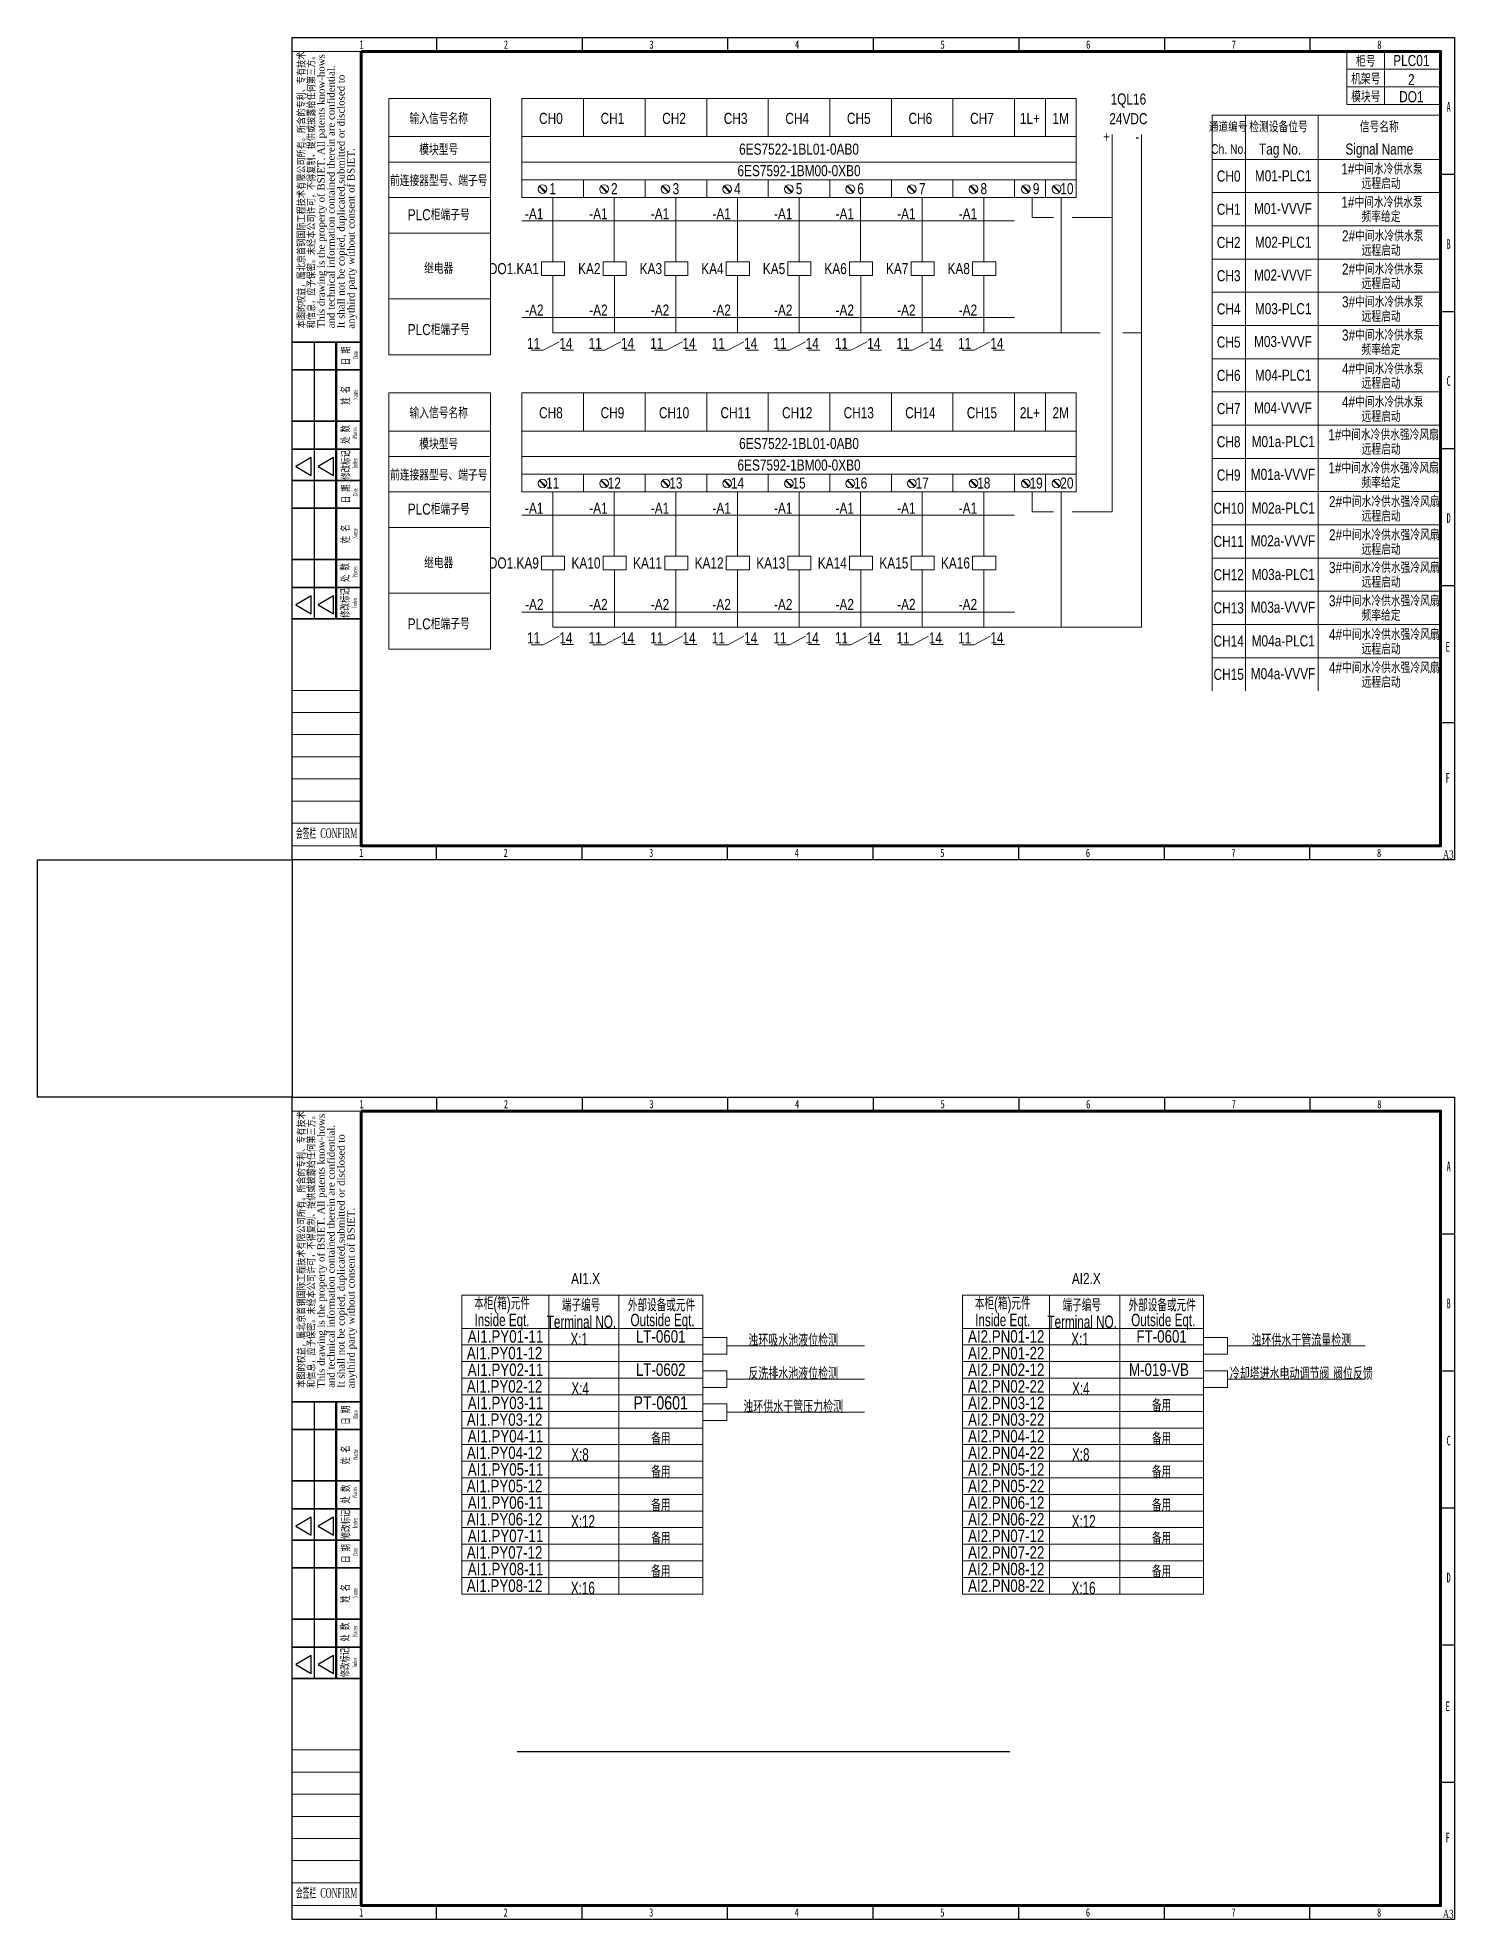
# Model space of a CAD drawing. Header units: millimetres. Extents: x -705761 to 1364679, y -410401 to 446404.
# Drawn here: x 752324 to 803515, y -85652 to -17674 of the extents above; entities that cross this region are included whole.
import ezdxf
from ezdxf.enums import TextEntityAlignment as Align

# ---------------------------------------------------------------- set-up
doc = ezdxf.new("R2010")
doc.units = ezdxf.units.MM
doc.linetypes.add('DGN Style 2', pattern=[44675.303411, 26805.182046, -17870.121364])
for name, color, linetype in [('1', 7, 'Continuous'), ('TK', 7, 'Continuous'), ('模板-签名-公用', 3, 'Continuous')]:
    doc.layers.add(name, color=color, linetype=linetype)
for name, color, linetype, lineweight in [('ECS_LEV_SYM_GEO_SCM', 7, 'Continuous', 0), ('图框', 7, 'Continuous', 13), ('层 1', 7, 'Continuous', 13), ('层 63', 7, 'Continuous', 18)]:
    doc.layers.add(name, color=color, linetype=linetype, lineweight=lineweight)
doc.styles.add('bsee', font='BSDI_XW.shx', dxfattribs={"width": 0.8, "bigfont": 'BSDI_HZ.shx'})
doc.styles.add('LZ-Roman', font='times.ttf')
doc.styles.add('Style-Times New Roman', font='times.ttf')
doc.styles.add('Style-仿宋_GB2312', font='')
doc.styles.add('宋体', font='', dxfattribs={"width": 0.7, "height": 2.5})
doc.styles.add('宋体_1', font='', dxfattribs={"width": 0.7, "height": 2.386364})
doc.styles.get('Style-仿宋_GB2312').set_extended_font_data('仿宋_GB2312')
doc.styles.get('宋体').set_extended_font_data('SimSun')
doc.styles.get('宋体_1').set_extended_font_data('SimSun')

msp = doc.modelspace()

# ---------------------------------------------------------------- texts
at = {"layer": '1', "color": 7, "linetype": 'Continuous', "lineweight": 13, "style": 'bsee', "width": 0.8}
for s, height, p in [('柜号', 400, (800313.11, -18526.03)), ('PLC01', 400, (801960.38, -18500.19)), ('机架号', 400, (800313.11, -19166.03)), ('2', 400, (801960.38, -19188.61)), ('模块号', 400, (800313.11, -19806.03)), ('DO1', 400, (801960.38, -19807.32)), ('通道编号', 350, (795340.44, -20898.33)), ('检测设备位号', 400, (797160.94, -20898.33)), ('信号名称', 400, (800802.16, -20898.33)), ('Ch. No.', 350, (795357.1, -21698.33)), ('Tag No.', 400, (797216.58, -21698.33)), ('Signal Name', 400, (800802.16, -21698.33)), ('CH0', 400, (795360.53, -22673.83)), ('CH1', 400, (795360.53, -23873.83)), ('CH2', 400, (795360.53, -25073.83)), ('CH3', 400, (795360.53, -26273.83)), ('CH4', 400, (795360.53, -27473.83)), ('CH5', 400, (795360.53, -28673.83)), ('CH6', 400, (795360.53, -29873.83)), ('CH7', 400, (795360.53, -31073.83)), ('CH8', 400, (795360.53, -32273.83)), ('CH9', 400, (795360.53, -33473.83)), ('CH10', 400, (795360.53, -34673.83)), ('CH11', 400, (795360.53, -35873.83)), ('CH12', 400, (795360.53, -37073.83)), ('CH13', 400, (795360.53, -38273.83)), ('CH14', 400, (795360.53, -39473.83)), ('CH15', 400, (795360.53, -40673.83))]:
    msp.add_text(s, height=height, dxfattribs=at).set_placement(p, align=Align.MIDDLE_CENTER)
at = {"layer": '1', "color": 50, "lineweight": 35, "style": 'bsee', "width": 0.8}
for s, p in [('1#中间水冷供水泵', (799430.61, -22618)), ('M01-PLC1', (796306.57, -22866.14)), ('远程启动', (800166.4, -23143)), ('M01-VVVF', (796275.81, -24050.76)), ('1#中间水冷供水泵', (799430.61, -23818)), ('频率给定', (800160.1, -24343)), ('3#中间水冷供水泵', (799455.22, -27418)), ('M03-PLC1', (796306.57, -27666.14)), ('远程启动', (800166.4, -27943)), ('M03-VVVF', (796275.81, -28850.76)), ('3#中间水冷供水泵', (799455.22, -28618)), ('频率给定', (800160.1, -29143)), ('1#中间水冷供水强冷风扇', (798959.42, -32218)), ('M01a-PLC1', (796189.65, -32466.14)), ('远程启动', (800166.4, -32743)), ('M01a-VVVF', (796158.88, -33650.76)), ('1#中间水冷供水强冷风扇', (798959.42, -33418)), ('频率给定', (800160.1, -33943)), ('3#中间水冷供水强冷风扇', (798984.04, -37018)), ('M03a-PLC1', (796189.65, -37266.14)), ('远程启动', (800166.4, -37543)), ('M03a-VVVF', (796158.88, -38450.76)), ('3#中间水冷供水强冷风扇', (798984.04, -38218)), ('频率给定', (800160.1, -38743))]:
    msp.add_text(s, height=400, dxfattribs=at).set_placement(p)
at = {"layer": '1', "color": 7, "lineweight": 35, "style": 'bsee', "width": 0.8}
for s, p in [('M02-PLC1', (796306.57, -25266.14)), ('2#中间水冷供水泵', (799455.22, -25034.96)), ('远程启动', (800166.4, -25559.96)), ('2#中间水冷供水泵', (799455.22, -26234.96)), ('M02-VVVF', (796275.81, -26450.76)), ('远程启动', (800166.4, -26759.96)), ('M04-PLC1', (796306.57, -30066.14)), ('4#中间水冷供水泵', (799455.22, -29834.96)), ('远程启动', (800166.4, -30359.96)), ('M04-VVVF', (796275.81, -31250.76)), ('4#中间水冷供水泵', (799455.22, -31034.96)), ('远程启动', (800166.4, -31559.96)), ('M02a-PLC1', (796189.65, -34866.14)), ('2#中间水冷供水强冷风扇', (798984.04, -34634.96)), ('远程启动', (800166.4, -35159.96)), ('M02a-VVVF', (796158.88, -36050.76)), ('2#中间水冷供水强冷风扇', (798984.04, -35834.96)), ('远程启动', (800166.4, -36359.96)), ('M04a-PLC1', (796189.65, -39666.14)), ('4#中间水冷供水强冷风扇', (798984.04, -39434.96)), ('远程启动', (800166.4, -39959.96)), ('M04a-VVVF', (796158.88, -40850.76)), ('4#中间水冷供水强冷风扇', (798984.04, -40634.96)), ('远程启动', (800166.4, -41159.96))]:
    msp.add_text(s, height=400, dxfattribs=at).set_placement(p)
at = {"layer": '1', "color": 7, "linetype": 'Continuous', "lineweight": 30, "style": 'bsee', "width": 0.8}
for s, p in [('AI1.PY01-11', (767865.41, -64817.28)), ('AI2.PN01-12', (785944.01, -64817.28)), ('AI1.PY01-12', (767830.79, -65421.03)), ('AI2.PN01-22', (785944.01, -65421.03)), ('AI1.PY02-11', (767865.41, -66021.03)), ('AI2.PN02-12', (785944.01, -66021.03)), ('AI1.PY02-12', (767830.79, -66621.03)), ('AI2.PN02-22', (785944.01, -66621.03)), ('AI1.PY03-11', (767865.41, -67221.03)), ('AI2.PN03-12', (785944.01, -67221.03)), ('AI1.PY03-12', (767830.79, -67821.03)), ('AI1.PY04-11', (767865.41, -68421.03)), ('AI2.PN03-22', (785944.01, -67821.03)), ('AI2.PN04-12', (785944.01, -68421.03)), ('AI1.PY04-12', (767830.79, -69021.03)), ('AI2.PN04-22', (785944.01, -69021.03)), ('AI1.PY05-11', (767865.41, -69621.03)), ('AI2.PN05-12', (785944.01, -69621.03)), ('AI1.PY05-12', (767830.79, -70221.03)), ('AI2.PN05-22', (785944.01, -70221.03)), ('AI1.PY06-11', (767865.41, -70821.03)), ('AI2.PN06-12', (785944.01, -70821.03)), ('AI1.PY06-12', (767830.79, -71421.03)), ('AI2.PN06-22', (785944.01, -71421.03)), ('AI1.PY07-11', (767865.41, -72021.03)), ('AI2.PN07-12', (785944.01, -72021.03)), ('AI1.PY07-12', (767830.79, -72621.03)), ('AI2.PN07-22', (785944.01, -72621.03)), ('AI1.PY08-12', (767830.79, -73821.03)), ('AI1.PY08-11', (767865.41, -73221.03)), ('AI2.PN08-12', (785944.01, -73221.03)), ('AI2.PN08-22', (785944.01, -73821.03))]:
    msp.add_text(s, height=450, dxfattribs=at).set_placement(p)
at = {"layer": '1', "color": 110, "linetype": 'Continuous', "lineweight": 30, "style": 'bsee', "width": 0.8}
for s, p in [('LT-0601', (773941.97, -64817.28)), ('LT-0602', (773941.97, -66017.28))]:
    msp.add_text(s, height=450, dxfattribs=at).set_placement(p)
at = {"layer": '1', "color": 130, "linetype": 'Continuous', "lineweight": 30, "style": 'bsee', "width": 0.8}
msp.add_text('FT-0601', height=450, dxfattribs=at).set_placement((792027.49, -64817.28))
at = {"layer": '1', "color": 191, "linetype": 'Continuous', "lineweight": 30, "style": 'bsee', "width": 0.8}
msp.add_text('M-019-VB', height=450, dxfattribs=at).set_placement((791757.49, -66017.28))
at = {"layer": '1', "color": 6, "linetype": 'Continuous', "lineweight": 30, "style": 'bsee', "width": 0.8}
msp.add_text('PT-0601', height=480, dxfattribs=at).set_placement((773852.43, -67231.71))
at = {"layer": '1', "color": 7, "linetype": 'Continuous', "lineweight": 30, "char_height": 450, "attachment_point": 5, "line_spacing_factor": 0.6, "style": 'bsee'}
for s, insert in [('\\H1x;\\W0.7;本柜(箱)元件', (769103.53, -63466.23)), ('\\H1x;\\W0.7;端子编号', (771960.35, -63466.23)), ('\\H1x;\\W0.7;外部设备或元件', (774864.51, -63466.23)), ('\\H1x;\\W0.7;本柜(箱)元件', (787195.98, -63466.23)), ('\\H1x;\\W0.7;端子编号', (790052.8, -63466.23)), ('\\H1x;\\W0.7;外部设备或元件', (792956.96, -63466.23)), ('\\H1x;\\W0.7;Inside Eqt.', (769103.53, -64066.23)), ('\\H1x;\\W0.7;Terminal NO.', (771973.71, -64066.23)), ('\\H1x;\\W0.7;Outside Eqt.', (774904.29, -64066.23)), ('\\H1x;\\W0.7;Inside Eqt.', (787195.98, -64066.23)), ('\\H1x;\\W0.7;Terminal NO.', (790066.16, -64066.23)), ('\\H1x;\\W0.7;Outside Eqt.', (792996.74, -64066.23)), ('\\H1x;\\W0.7;X:1', (771894.6, -64686.83)), ('\\H1x;\\W0.7;X:1', (789987.05, -64686.83)), ('\\H1x;\\W0.7;X:4', (771926.91, -66474.03)), ('\\H1x;\\W0.7;X:4', (790019.36, -66474.03)), ('\\H1x;\\W0.7;X:8', (771921.52, -68861.43)), ('\\H1x;\\W0.7;X:8', (790013.97, -68861.43)), ('\\H1x;\\W0.7;X:12', (772029.22, -71273.23)), ('\\H1x;\\W0.7;X:12', (790121.67, -71273.23)), ('\\H1x;\\W0.7;X:16', (772023.83, -73685.03)), ('\\H1x;\\W0.7;X:16', (790116.28, -73685.03))]:
    msp.add_mtext(s, dxfattribs=dict(at, insert=insert))
at = {"layer": '1', "color": 110, "linetype": 'Continuous', "lineweight": 30, "char_height": 450, "attachment_point": 5, "line_spacing_factor": 0.6, "style": 'bsee'}
for s, insert in [('浊环吸水池液位检测', (779625.15, -64734.16)), ('反洗排水池液位检测', (779625.15, -65934.16))]:
    msp.add_mtext(s, dxfattribs=dict(at, insert=insert))
at = {"layer": '1', "color": 130, "linetype": 'Continuous', "lineweight": 30, "insert": (797985.43, -64734.16), "char_height": 450, "attachment_point": 5, "line_spacing_factor": 0.6, "style": 'bsee'}
msp.add_mtext('浊环供水干管流量检测', dxfattribs=at)
at = {"layer": '1', "color": 191, "linetype": 'Continuous', "lineweight": 30, "insert": (797985.43, -65934.16), "char_height": 450, "attachment_point": 5, "line_spacing_factor": 0.6, "style": 'bsee'}
msp.add_mtext('冷却塔进水电动调节阀 阀位反馈', dxfattribs=at)
at = {"layer": '1', "color": 6, "linetype": 'Continuous', "lineweight": 30, "insert": (779625.15, -67134.16), "char_height": 450, "attachment_point": 5, "line_spacing_factor": 0.6, "style": 'bsee'}
msp.add_mtext('浊环供水干管压力检测', dxfattribs=at)
at = {"layer": '1', "color": 3, "linetype": 'Continuous', "lineweight": 30, "char_height": 450, "attachment_point": 5, "line_spacing_factor": 0.6, "style": 'bsee'}
for insert in [(792934.42, -67093.52), (774841.97, -68293.52), (792934.42, -68293.52), (774841.97, -69493.52), (792934.42, -69493.52), (774841.97, -70693.52), (792934.42, -70693.52), (774841.97, -71893.52), (792934.42, -71893.52), (774841.97, -73093.52), (792934.42, -73093.52)]:
    msp.add_mtext('\\H1x;\\W0.7;备用', dxfattribs=dict(at, insert=insert))
at = {"layer": '层 63', "color": 52, "linetype": 'Continuous', "lineweight": 35, "ltscale": 10, "style": 'bsee', "width": 0.8}
for s, p in [('1QL16', (791736.66, -19893.09)), ('输入信号名称', (766816.4, -20598.3)), ('CH0', (770869.83, -20590.56)), ('CH1', (773094.83, -20590.56)), ('CH2', (775319.83, -20590.56)), ('CH3', (777544.83, -20590.56)), ('CH4', (779769.83, -20590.56)), ('CH5', (781994.83, -20590.56)), ('CH6', (784219.83, -20590.56)), ('CH7', (786444.83, -20590.56)), ('1L+', (788177.85, -20590.56)), ('1M', (789290.35, -20590.56)), ('24VDC', (791736.66, -20602.34)), ('模块型号', (766816.4, -21719.12)), ('6ES7522-1BL01-0AB0', (779836.16, -21701.64)), ('+', (790942.11, -21250.13)), ('-', (792061.12, -21250.13)), ('前连接器型号、端子号', (766816.4, -22839.95)), ('1', (770936.16, -23130.16)), ('2', (773161.16, -23130.16)), ('3', (775386.16, -23130.16)), ('4', (777611.16, -23130.16)), ('5', (779836.16, -23130.16)), ('6', (782061.16, -23130.16)), ('7', (784286.16, -23130.16)), ('8', (786511.16, -23130.16)), ('9', (788402.79, -23130.16)), ('10', (789515.29, -23130.16)), ('PLC柜端子号', (766816.4, -24071.05)), ('-A1', (772588.29, -24038.2)), ('-A1', (774813.29, -24038.2)), ('-A1', (777038.29, -24038.2)), ('-A1', (779263.29, -24038.2)), ('-A1', (781488.29, -24038.2)), ('-A1', (783713.29, -24038.2)), ('-A1', (785938.29, -24038.2)), ('继电器', (766816.4, -26007.82)), ('-A2', (772588.29, -27516.86)), ('-A2', (774813.29, -27516.86)), ('-A2', (777038.29, -27516.86)), ('-A2', (779263.29, -27516.86)), ('-A2', (781488.29, -27516.86)), ('-A2', (783713.29, -27516.86)), ('-A2', (785938.29, -27516.86)), ('PLC柜端子号', (766816.4, -28218.33)), ('输入信号名称', (766816.4, -31232.47)), ('CH8', (770869.83, -31224.73)), ('CH9', (773094.83, -31224.73)), ('CH10', (775319.83, -31224.73)), ('CH11', (777544.83, -31224.73)), ('CH12', (779769.83, -31224.73)), ('CH13', (781994.83, -31224.73)), ('CH14', (784219.83, -31224.73)), ('CH15', (786444.83, -31224.73)), ('2L+', (788177.85, -31224.73)), ('2M', (789290.35, -31224.73)), ('模块型号', (766816.4, -32353.29)), ('6ES7522-1BL01-0AB0', (779836.16, -32335.8)), ('前连接器型号、端子号', (766816.4, -33474.11)), ('11', (770936.16, -33764.33)), ('12', (773161.16, -33764.33)), ('13', (775386.16, -33764.33)), ('14', (777611.16, -33764.33)), ('15', (779836.16, -33764.33)), ('16', (782061.16, -33764.33)), ('17', (784286.16, -33764.33)), ('18', (786511.16, -33764.33)), ('19', (788402.79, -33764.33)), ('20', (789515.29, -33764.33)), ('PLC柜端子号', (766816.4, -34705.22)), ('-A1', (772588.29, -34672.36)), ('-A1', (774813.29, -34672.36)), ('-A1', (777038.29, -34672.36)), ('-A1', (779263.29, -34672.36)), ('-A1', (781488.29, -34672.36)), ('-A1', (783713.29, -34672.36)), ('-A1', (785938.29, -34672.36)), ('继电器', (766816.4, -36641.99)), ('-A2', (772588.29, -38151.02)), ('-A2', (774813.29, -38151.02)), ('-A2', (777038.29, -38151.02)), ('-A2', (779263.29, -38151.02)), ('-A2', (781488.29, -38151.02)), ('-A2', (783713.29, -38151.02)), ('-A2', (785938.29, -38151.02)), ('PLC柜端子号', (766816.4, -38852.5))]:
    msp.add_text(s, height=400, dxfattribs=at).set_placement(p, align=Align.MIDDLE_CENTER)
at = {"layer": '层 63', "color": 7, "linetype": 'Continuous', "lineweight": 35, "ltscale": 10, "style": 'bsee', "width": 0.8}
for p in [(779836.16, -22480.8), (779836.16, -33114.97)]:
    msp.add_text('6ES7592-1BM00-0XB0', height=400, dxfattribs=at).set_placement(p, align=Align.MIDDLE_CENTER)
at = {"layer": '层 63', "color": 52, "linetype": 'Continuous', "lineweight": 35, "ltscale": 10, "style": 'bsee', "width": 0.8}
for s, p in [('-A1', (770598.87, -24038.2)), ('DO1.KA1', (770436.4, -26017.66)), ('KA2', (772661.4, -26017.66)), ('KA3', (774886.4, -26017.66)), ('KA4', (777111.4, -26017.66)), ('KA5', (779336.4, -26017.66)), ('KA6', (781561.4, -26017.66)), ('KA7', (783786.4, -26017.66)), ('KA8', (786011.4, -26017.66)), ('-A2', (770603.67, -27516.86)), ('11', (770482.66, -28722)), ('14', (771648.77, -28722)), ('11', (772707.66, -28722)), ('14', (773873.77, -28722)), ('11', (774932.66, -28722)), ('14', (776098.77, -28722)), ('11', (777157.66, -28722)), ('14', (778323.77, -28722)), ('11', (779382.66, -28722)), ('14', (780548.77, -28722)), ('11', (781607.66, -28722)), ('14', (782773.77, -28722)), ('11', (783832.66, -28722)), ('14', (784998.77, -28722)), ('11', (786057.66, -28722)), ('14', (787223.77, -28722)), ('-A1', (770598.87, -34672.36)), ('DO1.KA9', (770436.4, -36651.83)), ('KA10', (772661.4, -36651.83)), ('KA11', (774886.4, -36651.83)), ('KA12', (777111.4, -36651.83)), ('KA13', (779336.4, -36651.83)), ('KA14', (781561.4, -36651.83)), ('KA15', (783786.4, -36651.83)), ('KA16', (786011.4, -36651.83)), ('-A2', (770603.67, -38151.02)), ('11', (770482.66, -39356.17)), ('14', (771648.77, -39356.17)), ('11', (772707.66, -39356.17)), ('14', (773873.77, -39356.17)), ('11', (774932.66, -39356.17)), ('14', (776098.77, -39356.17)), ('11', (777157.66, -39356.17)), ('14', (778323.77, -39356.17)), ('11', (779382.66, -39356.17)), ('14', (780548.77, -39356.17)), ('11', (781607.66, -39356.17)), ('14', (782773.77, -39356.17)), ('11', (783832.66, -39356.17)), ('14', (784998.77, -39356.17)), ('11', (786057.66, -39356.17)), ('14', (787223.77, -39356.17))]:
    msp.add_text(s, height=400, dxfattribs=at).set_placement(p, align=Align.MIDDLE_RIGHT)
at = {"layer": '层 63', "color": 7, "lineweight": 30, "style": 'bsee', "width": 0.8}
for s, p in [('AI1.X', (771600.33, -62702.9)), ('AI2.X', (789692.78, -62702.9))]:
    msp.add_text(s, height=400, dxfattribs=at).set_placement(p)

# ---------------------------------------------------------------- blocks, each defined once
blk = doc.blocks.new('*U705')
at = {"layer": 'ECS_LEV_SYM_GEO_SCM', "color": 7, "linetype": 'Continuous', "lineweight": 13, "ltscale": 10000}
for p, q in [((1.01, -1.2), (-1.2, 1.01)), ((1.2, -1.01), (-1.01, 1.2))]:
    blk.add_line(p, q, dxfattribs=at)
blk.add_circle((0, 0), 1.57, dxfattribs=at)
blk = doc.blocks.new('*U729')
at = {"color": 7, "linetype": 'Continuous', "lineweight": 13}
blk.add_line((-12, 3), (-12, -3), dxfattribs=at)
at = {"layer": '层 1', "color": 7, "linetype": 'Continuous', "lineweight": 13}
for p, q in [((-20.72, 3), (-12, 3)), ((-12, 0), (37.72, 0)), ((-20.72, -3), (-12, -3))]:
    blk.add_line(p, q, dxfattribs=at)
blk = doc.blocks.new('BSIET_通用图框_A3_1')
at = {"layer": '图框', "color": 7, "linetype": 'Continuous', "lineweight": 25}
for p, q in [((-367.8, 297), (-367.8, 292)), ((-315.2, 297), (-315.2, 292)), ((-262.6, 297), (-262.6, 292)), ((-210, 297), (-210, 292)), ((-157.4, 297), (-157.4, 292)), ((-104.8, 297), (-104.8, 292)), ((-52.2, 297), (-52.2, 292)), ((0, 247.5), (-5, 247.5)), ((0, 198), (-5, 198)), ((-420, 187), (-395, 187)), ((-412, 187), (-412, 87)), ((-413.03, 145.32), (-418.65, 142.07)), ((-413.03, 138.82), (-413.03, 145.32)), ((-404.96, 145.32), (-410.58, 142.07)), ((-404.96, 138.82), (-404.96, 145.32)), ((0, 148.5), (-5, 148.5)), ((-418.65, 142.07), (-413.03, 138.82)), ((-410.58, 142.07), (-404.96, 138.82)), ((-413.03, 95.32), (-418.65, 92.07)), ((-413.03, 88.82), (-413.03, 95.32)), ((-404.96, 95.32), (-410.58, 92.07)), ((-404.96, 88.82), (-404.96, 95.32)), ((0, 99), (-5, 99)), ((-418.65, 92.07), (-413.03, 88.82)), ((-410.58, 92.07), (-404.96, 88.82)), ((0, 49.5), (-5, 49.5)), ((-367.8, 0), (-367.8, 5)), ((-315.2, 0), (-315.2, 5)), ((-262.6, 0), (-262.6, 5)), ((-210, 0), (-210, 5)), ((-157.4, 0), (-157.4, 5)), ((-104.8, 0), (-104.8, 5)), ((-52.2, 0), (-52.2, 5))]:
    blk.add_line(p, q, dxfattribs=at)
at = {"layer": '图框', "color": 7, "linetype": 'Continuous', "lineweight": 20}
for p, q in [((-420, 292), (-395, 292)), ((-420, 292), (-395, 292)), ((-420, 292), (-395, 292)), ((-420, 292), (-395, 292)), ((-420, 187), (-395, 187)), ((-420, 187), (-395, 187)), ((-420.12, 61.21), (-395.12, 61.21)), ((-420, 61.21), (-395, 61.21)), ((-420, 61.21), (-395, 61.21)), ((-420, 61.21), (-395, 61.21)), ((-420.02, 53.21), (-395.02, 53.21)), ((-420.02, 53.21), (-395.02, 53.21)), ((-420.02, 53.21), (-395.02, 53.21)), ((-420, 53.21), (-395, 53.21)), ((-420, 45.21), (-395, 45.21)), ((-420, 37.21), (-395, 37.21)), ((-420, 29.21), (-395, 29.21)), ((-420, 21.21), (-395, 21.21)), ((-420, 13.21), (-395, 13.21)), ((-420, 5), (-395, 5))]:
    blk.add_line(p, q, dxfattribs=at)
at = {"layer": '图框', "color": 7, "linetype": 'Continuous', "lineweight": 35}
for p, q in [((-395, 187), (-420, 187)), ((-395, 187), (-420, 187)), ((-394.92, 177), (-420, 177)), ((-394.92, 158.45), (-420, 158.45)), ((-395.06, 148.35), (-420, 148.35)), ((-395, 137), (-420, 137)), ((-395, 137), (-420, 137)), ((-394.92, 127), (-420, 127)), ((-394.92, 108.45), (-420, 108.45)), ((-395.06, 98.35), (-420, 98.35)), ((-395, 87), (-420, 87))]:
    blk.add_line(p, q, dxfattribs=at)
at = {"layer": '图框', "color": 7, "linetype": 'Continuous', "lineweight": 50}
blk.add_line((-404, 187), (-404, 87), dxfattribs=at)
at = {"layer": '图框', "lineweight": 25}
blk.add_lwpolyline([(-420, 297), (0, 297), (0, 0), (-420, 0)], close=True, dxfattribs=at)
at = {"layer": '图框', "lineweight": 100}
blk.add_lwpolyline([(-395, 292), (-5, 292), (-5, 5), (-395, 5)], close=True, dxfattribs=at)
at = {"layer": 'TK', "style": '宋体_1', "width": 0.7, "flags": 3}
for tag, p in [('LZCO_NGZBS-W50-H30-D10_T7', (-43.87, 279.75)), ('LZCO_NJN-W50-H30-D10_T7', (-42.73, 248.65))]:
    blk.add_attdef(tag, text='', height=3, dxfattribs=at).set_placement(p, align=Align.MIDDLE_CENTER)
at = {"layer": 'TK', "style": '宋体', "width": 0.7, "flags": 3}
for tag, p in [('LZHQ_N会签6_T6_H6', (-407.25, 57.08)), ('LZHQ_N会签5_T6_H6', (-407.25, 49.08)), ('LZHQ_N会签4_T6_H6', (-407.25, 41.08)), ('LZHQ_N会签3_T6_H6', (-407.25, 33.08)), ('LZHQ_N会签2_T6_H6', (-407.25, 25.08)), ('LZHQ_N会签1_T6_H6', (-407.25, 17.08))]:
    blk.add_attdef(tag, text='', height=2.5, dxfattribs=at).set_placement(p, align=Align.MIDDLE)
at = {"layer": '图框', "color": 7, "linetype": 'Continuous', "lineweight": 25}
for s, height, style, width, p in [('1', 3, 'Style-仿宋_GB2312', 0.733334, (-394.89, 294.49)), ('2', 3, 'Style-仿宋_GB2312', 0.733334, (-342.7, 294.49)), ('3', 3, 'Style-仿宋_GB2312', 0.733334, (-290.1, 294.49)), ('4', 3, 'Style-仿宋_GB2312', 0.733334, (-237.5, 294.49)), ('5', 3, 'Style-仿宋_GB2312', 0.733334, (-184.9, 294.49)), ('6', 3, 'Style-仿宋_GB2312', 0.733334, (-132.3, 294.49)), ('7', 3, 'Style-仿宋_GB2312', 0.733334, (-79.7, 294.49)), ('8', 3, 'Style-仿宋_GB2312', 0.733334, (-27.1, 294.49)), ('A', 3.5, 'Style-仿宋_GB2312', 0.628572, (-2.07, 271.95)), ('B', 3.5, 'Style-仿宋_GB2312', 0.628572, (-2.07, 222.45)), ('C', 3.5, 'Style-仿宋_GB2312', 0.628572, (-2.07, 172.95)), ('D', 3.5, 'Style-仿宋_GB2312', 0.628572, (-2.07, 123.45)), ('E', 3.5, 'Style-仿宋_GB2312', 0.628572, (-2.43, 76.97)), ('F', 3.5, 'Style-仿宋_GB2312', 0.628572, (-2.43, 29.56)), ('1', 3, 'Style-仿宋_GB2312', 0.733334, (-395, 2.5)), ('2', 3, 'Style-仿宋_GB2312', 0.733334, (-342.8, 2.5)), ('3', 3, 'Style-仿宋_GB2312', 0.733334, (-290.2, 2.5)), ('4', 3, 'Style-仿宋_GB2312', 0.733334, (-237.6, 2.5)), ('5', 3, 'Style-仿宋_GB2312', 0.733334, (-185, 2.5)), ('6', 3, 'Style-仿宋_GB2312', 0.733334, (-132.4, 2.5)), ('7', 3, 'Style-仿宋_GB2312', 0.733334, (-79.8, 2.5)), ('8', 3, 'Style-仿宋_GB2312', 0.733334, (-27.2, 2.5)), ('A3', 3, 'Style-Times New Roman', 0.7, (-2.23, 1.95))]:
    blk.add_text(s, height=height, dxfattribs=dict(at, style=style, width=width)).set_placement(p, align=Align.MIDDLE_CENTER)
at = {"layer": '图框', "color": 7, "linetype": 'Continuous', "lineweight": 20, "style": 'Style-仿宋_GB2312', "width": 0.807692}
blk.add_text('本图的权益，属北京首钢国际工程技术有限公司所有。所含的专利、专有技术', height=2.6, rotation=90, dxfattribs=at).set_placement((-418, 192), align=Align.TOP_LEFT)
at = {"layer": '图框', "color": 7, "linetype": 'Continuous'}
for s, height, style, width, p in [('和信息，应予保密。未经本公司许可，不得复制、提供或披露给任何第三方。', 2.6, 'Style-仿宋_GB2312', 0.807692, (-411.8, 192)), ('Name', 1.6, 'Style-Times New Roman', 0.55, (-396.29, 165.99)), ('Places', 1.6, 'Style-Times New Roman', 0.55, (-396.54, 152.12)), ('Index', 1.6, 'Style-Times New Roman', 0.55, (-396.43, 141.36)), ('Name', 1.6, 'Style-Times New Roman', 0.55, (-396.44, 115.88)), ('Places', 1.6, 'Style-Times New Roman', 0.55, (-396.43, 101.92)), ('Index', 1.6, 'Style-Times New Roman', 0.55, (-396.46, 90.97))]:
    blk.add_text(s, height=height, rotation=90, dxfattribs=dict(at, style=style, width=width)).set_placement(p)
at = {"layer": '图框', "color": 7, "linetype": 'Continuous', "lineweight": 20, "style": 'LZ-Roman'}
for s, p in [('This drawing is the property of BSIET. All patents know-hows', (-410.8, 192)), ('and technical information contained therein are confidential.', (-407.2, 192)), ('It shall not be copied, duplicated,submitted or disclosed to ', (-403.6, 192))]:
    blk.add_text(s, height=2.6, rotation=90, dxfattribs=at).set_placement(p, align=Align.TOP_LEFT)
at = {"layer": '图框', "color": 7, "linetype": 'Continuous', "style": 'LZ-Roman'}
blk.add_text('anythird party without consent of BSIET.', height=2.6, rotation=90, dxfattribs=at).set_placement((-397.4, 191.84))
at = {"layer": '图框', "color": 7, "linetype": 'Continuous', "lineweight": 20, "style": 'Style-仿宋_GB2312', "width": 0.678571}
for s, p in [('日 期', (-399.21, 178.68)), ('姓 名', (-399.32, 164.4)), ('处 数', (-399.32, 150.23)), ('修改标记', (-399.21, 137.34)), ('日 期', (-399.21, 128.79)), ('姓 名', (-399.38, 114.34)), ('处 数', (-399.49, 100.34)), ('修改标记', (-399.49, 87.45))]:
    blk.add_text(s, height=2.8, rotation=90, dxfattribs=at).set_placement(p)
at = {"layer": '图框', "color": 7, "linetype": 'Continuous', "lineweight": 25, "style": 'Style-Times New Roman', "width": 0.55}
for p in [(-396.24, 180.85), (-396.4, 131.18)]:
    blk.add_text('Date', height=1.6, rotation=90, dxfattribs=at).set_placement(p)
at = {"layer": '图框', "color": 7, "linetype": 'Continuous', "style": 'Style-Times New Roman', "width": 0.5}
blk.add_text('会签栏  CONFIRM', height=3.5, dxfattribs=at).set_placement((-418.59, 7.85))
at = {"layer": '模板-签名-公用', "style": '宋体', "width": 0.7, "flags": 3}
blk.add_attdef('LZFRAME', (-40.91, 2.06), '', height=3, dxfattribs=at)
at = {"layer": '模板-签名-公用', "style": '宋体', "width": 0.7}
blk.add_attdef('LZTQINS', text='', height=2, dxfattribs=at).set_placement((-5, 5), align=Align.MIDDLE)

# ---------------------------------------------------------------- linework, layer by layer
msp.add_lwpolyline([(752323.55, -47373.83), (761515.33, -47373.83), (761515.33, -55951.54), (752323.55, -55951.54)], close=True)
at = {"layer": '1', "color": 7, "linetype": 'Continuous', "lineweight": 13}
for p, q in [((799632.59, -18173.83), (799632.59, -20093.83)), ((799632.59, -18173.83), (803015.33, -18173.83)), ((800993.62, -18173.83), (800993.62, -20093.83)), ((803015.33, -18813.83), (799632.59, -18813.83)), ((803015.33, -19453.83), (799632.59, -19453.83)), ((803015.33, -20093.83), (799632.59, -20093.83)), ((803015.33, -20473.83), (794765.33, -20473.83)), ((794765.33, -20473.83), (794765.33, -41273.83)), ((795965.33, -20473.83), (795965.33, -41273.83)), ((798592.43, -20473.83), (798592.43, -41273.83)), ((803015.33, -22073.83), (794765.33, -22073.83)), ((803015.33, -23273.83), (794765.33, -23273.83)), ((803015.33, -24473.83), (794765.33, -24473.83)), ((803015.33, -25673.83), (794765.33, -25673.83)), ((803015.33, -26873.83), (794765.33, -26873.83)), ((803015.33, -28073.83), (794765.33, -28073.83)), ((803015.33, -29273.83), (794765.33, -29273.83)), ((803015.33, -30473.83), (794765.33, -30473.83)), ((803015.33, -31673.83), (794765.33, -31673.83)), ((803015.33, -32873.83), (794765.33, -32873.83)), ((803015.33, -34073.83), (794765.33, -34073.83)), ((803015.33, -35273.83), (794765.33, -35273.83)), ((803015.33, -36473.83), (794765.33, -36473.83)), ((803015.33, -37673.83), (794765.33, -37673.83)), ((803015.33, -38873.83), (794765.33, -38873.83)), ((803015.33, -40073.83), (794765.33, -40073.83))]:
    msp.add_line(p, q, dxfattribs=at)
at = {"layer": '1', "color": 7, "linetype": 'Continuous', "lineweight": 13, "ltscale": 100}
for p, q in [((767654.88, -73900.94), (767654.88, -63100.94)), ((767654.88, -63100.94), (776354.88, -63100.94)), ((770789.79, -73900.94), (770789.79, -63100.94)), ((773329.06, -73900.94), (773329.06, -63100.94)), ((776354.88, -73900.94), (776354.88, -63100.94)), ((785747.33, -63100.94), (794447.33, -63100.94)), ((785747.33, -73900.94), (785747.33, -63100.94)), ((788882.24, -73900.94), (788882.24, -63100.94)), ((791421.51, -73900.94), (791421.51, -63100.94)), ((794447.33, -73900.94), (794447.33, -63100.94)), ((767654.88, -64300.94), (776354.88, -64300.94)), ((785747.33, -64300.94), (794447.33, -64300.94)), ((767654.88, -64900.94), (776354.88, -64900.94)), ((785747.33, -64900.94), (794447.33, -64900.94)), ((767654.88, -65500.94), (776354.88, -65500.94)), ((785747.33, -65500.94), (794447.33, -65500.94)), ((767654.88, -66100.94), (776354.88, -66100.94)), ((785747.33, -66100.94), (794447.33, -66100.94)), ((767654.88, -66700.94), (776354.88, -66700.94)), ((785747.33, -66700.94), (794447.33, -66700.94)), ((767654.88, -67300.94), (776354.88, -67300.94)), ((767654.88, -67900.94), (776354.88, -67900.94)), ((785747.33, -67300.94), (794447.33, -67300.94)), ((785747.33, -67900.94), (794447.33, -67900.94)), ((767654.88, -68500.94), (776354.88, -68500.94)), ((785747.33, -68500.94), (794447.33, -68500.94)), ((767654.88, -69100.94), (776354.88, -69100.94)), ((785747.33, -69100.94), (794447.33, -69100.94)), ((767654.88, -69700.94), (776354.88, -69700.94)), ((785747.33, -69700.94), (794447.33, -69700.94)), ((767654.88, -70300.94), (776354.88, -70300.94)), ((785747.33, -70300.94), (794447.33, -70300.94)), ((767654.88, -70900.94), (776354.88, -70900.94)), ((785747.33, -70900.94), (794447.33, -70900.94)), ((767654.88, -71500.94), (776354.88, -71500.94)), ((785747.33, -71500.94), (794447.33, -71500.94)), ((767654.88, -72100.94), (776354.88, -72100.94)), ((767654.88, -72700.94), (776354.88, -72700.94)), ((785747.33, -72100.94), (794447.33, -72100.94)), ((785747.33, -72700.94), (794447.33, -72700.94)), ((767654.88, -73300.94), (776354.88, -73300.94)), ((785747.33, -73300.94), (794447.33, -73300.94)), ((767654.88, -73900.94), (776354.88, -73900.94)), ((767654.88, -73900.94), (776354.88, -73900.94)), ((785747.33, -73900.94), (794447.33, -73900.94)), ((785747.33, -73900.94), (794447.33, -73900.94))]:
    msp.add_line(p, q, dxfattribs=at)
at = {"layer": '层 63', "color": 52, "linetype": 'Continuous', "lineweight": 13, "ltscale": 10}
for p, q in [((765015.33, -19876), (768682, -19876)), ((765015.33, -29134.33), (765015.33, -19876)), ((768682, -19876), (768682, -29134.33)), ((769823.66, -19876), (769823.66, -23451)), ((769823.66, -19876), (789848.66, -19876)), ((772048.66, -19876), (772048.66, -21251)), ((774273.66, -19876), (774273.66, -21251)), ((776498.66, -19876), (776498.66, -21251)), ((778723.66, -19876), (778723.66, -21251)), ((780948.66, -19876), (780948.66, -21251)), ((783173.66, -19876), (783173.66, -21251)), ((785398.66, -19876), (785398.66, -21251)), ((787623.66, -19876), (787623.66, -21251)), ((788736.16, -19876), (788736.16, -21251)), ((789848.66, -19876), (789848.66, -23451)), ((765015.33, -21251), (768682, -21251)), ((769823.66, -21251), (789848.66, -21251)), ((791150.59, -21173.45), (791150.59, -34803.8)), ((792213.83, -21173.45), (792213.83, -38975.03)), ((765015.33, -22167.66), (768682, -22167.66)), ((769823.66, -22167.66), (789848.66, -22167.66)), ((769823.66, -22167.66), (789848.66, -22167.66)), ((769823.66, -22167.66), (789848.66, -22167.66)), ((769823.66, -22809.33), (789848.66, -22809.33)), ((772048.66, -22809.33), (772048.66, -23451)), ((774273.66, -22809.33), (774273.66, -23451)), ((776498.66, -22809.33), (776498.66, -23451)), ((778723.66, -22809.33), (778723.66, -23451)), ((780948.66, -22809.33), (780948.66, -23451)), ((783173.66, -22809.33), (783173.66, -23451)), ((785398.66, -22809.33), (785398.66, -23451)), ((787623.66, -22809.33), (787623.66, -23451)), ((788736.16, -22809.33), (788736.16, -23451)), ((765015.33, -23451), (768682, -23451)), ((789848.66, -23451), (769823.66, -23451)), ((784231.04, -23451), (769823.66, -23451)), ((770936.16, -23451), (770936.16, -25769.14)), ((773161.16, -23451), (773161.16, -25769.14)), ((775386.16, -23451), (775386.16, -25769.14)), ((777611.16, -23451), (777611.16, -25769.14)), ((779836.16, -23451), (779836.16, -25769.14)), ((782061.16, -23451), (782061.16, -25769.14)), ((784286.16, -23451), (784286.16, -25769.14)), ((786511.16, -23451), (786511.16, -25769.14)), ((788261.97, -23451), (788261.97, -24169.63)), ((789308.47, -23451), (789308.47, -28340.86)), ((769823.66, -24290.43), (787623.66, -24290.43)), ((788261.97, -24169.63), (789028.61, -24169.63)), ((789706.28, -24169.63), (791150.59, -24169.63)), ((765015.33, -24734.33), (768682, -24734.33)), ((770938.18, -26266.18), (770938.18, -28340.86)), ((773163.18, -26266.18), (773163.18, -28340.86)), ((775388.18, -26266.18), (775388.18, -28340.86)), ((777613.18, -26266.18), (777613.18, -28340.86)), ((779838.18, -26266.18), (779838.18, -28340.86)), ((782063.18, -26266.18), (782063.18, -28340.86)), ((784288.18, -26266.18), (784288.18, -28340.86)), ((786513.18, -26266.18), (786513.18, -28340.86)), ((765015.33, -27113.54), (768682, -27113.54)), ((769823.66, -27789.68), (787623.66, -27789.68)), ((770938.18, -28340.86), (790710.76, -28340.86)), ((791540.46, -28340.86), (792213.83, -28340.86)), ((765015.33, -29134.33), (768682, -29134.33)), ((770586.85, -28969.5), (770158.88, -28969.5)), ((770586.85, -28969.5), (771169.32, -28662.77)), ((771690.12, -28967.67), (771277.5, -28967.67)), ((772811.85, -28969.5), (772383.88, -28969.5)), ((772811.85, -28969.5), (773394.32, -28662.77)), ((773915.12, -28967.67), (773502.5, -28967.67)), ((775036.85, -28969.5), (774608.88, -28969.5)), ((775036.85, -28969.5), (775619.32, -28662.77)), ((776140.12, -28967.67), (775727.5, -28967.67)), ((777261.85, -28969.5), (776833.88, -28969.5)), ((777261.85, -28969.5), (777844.32, -28662.77)), ((778365.12, -28967.67), (777952.5, -28967.67)), ((779486.85, -28969.5), (779058.88, -28969.5)), ((779486.85, -28969.5), (780069.32, -28662.77)), ((780590.12, -28967.67), (780177.5, -28967.67)), ((781711.85, -28969.5), (781283.88, -28969.5)), ((781711.85, -28969.5), (782294.32, -28662.77)), ((782815.12, -28967.67), (782402.5, -28967.67)), ((783936.85, -28969.5), (783508.88, -28969.5)), ((783936.85, -28969.5), (784519.32, -28662.77)), ((785040.12, -28967.67), (784627.5, -28967.67)), ((786161.84, -28969.5), (785733.88, -28969.5)), ((786161.84, -28969.5), (786744.32, -28662.77)), ((787265.12, -28967.67), (786852.5, -28967.67)), ((765015.33, -30510.16), (768682, -30510.16)), ((765015.33, -39768.49), (765015.33, -30510.16)), ((768682, -30510.16), (768682, -39768.49)), ((769823.66, -30510.16), (769823.66, -34085.16)), ((769823.66, -30510.16), (789848.66, -30510.16)), ((772048.66, -30510.16), (772048.66, -31885.16)), ((774273.66, -30510.16), (774273.66, -31885.16)), ((776498.66, -30510.16), (776498.66, -31885.16)), ((778723.66, -30510.16), (778723.66, -31885.16)), ((780948.66, -30510.16), (780948.66, -31885.16)), ((783173.66, -30510.16), (783173.66, -31885.16)), ((785398.66, -30510.16), (785398.66, -31885.16)), ((787623.66, -30510.16), (787623.66, -31885.16)), ((788736.16, -30510.16), (788736.16, -31885.16)), ((789848.66, -30510.16), (789848.66, -34085.16)), ((765015.33, -31885.16), (768682, -31885.16)), ((769823.66, -31885.16), (789848.66, -31885.16)), ((765015.33, -32801.83), (768682, -32801.83)), ((769823.66, -32801.83), (789848.66, -32801.83)), ((769823.66, -33443.49), (789848.66, -33443.49)), ((772048.66, -33443.49), (772048.66, -34085.16)), ((774273.66, -33443.49), (774273.66, -34085.16)), ((776498.66, -33443.49), (776498.66, -34085.16)), ((778723.66, -33443.49), (778723.66, -34085.16)), ((780948.66, -33443.49), (780948.66, -34085.16)), ((783173.66, -33443.49), (783173.66, -34085.16)), ((785398.66, -33443.49), (785398.66, -34085.16)), ((787623.66, -33443.49), (787623.66, -34085.16)), ((788736.16, -33443.49), (788736.16, -34085.16)), ((765015.33, -34085.16), (768682, -34085.16)), ((789848.66, -34085.16), (769823.66, -34085.16)), ((784231.04, -34085.16), (769823.66, -34085.16)), ((770936.16, -34085.16), (770936.16, -36403.31)), ((773161.16, -34085.16), (773161.16, -36403.31)), ((775386.16, -34085.16), (775386.16, -36403.31)), ((777611.16, -34085.16), (777611.16, -36403.31)), ((779836.16, -34085.16), (779836.16, -36403.31)), ((782061.16, -34085.16), (782061.16, -36403.31)), ((784286.16, -34085.16), (784286.16, -36403.31)), ((786511.16, -34085.16), (786511.16, -36403.31)), ((788261.97, -34085.16), (788261.97, -34803.8)), ((789308.47, -34085.16), (789308.47, -38975.03)), ((769823.66, -34924.59), (787623.66, -34924.59)), ((788261.97, -34803.8), (789028.61, -34803.8)), ((789706.28, -34803.8), (791150.59, -34803.8)), ((765015.33, -35368.49), (768682, -35368.49)), ((770938.18, -36900.35), (770938.18, -38975.03)), ((773163.18, -36900.35), (773163.18, -38975.03)), ((775388.18, -36900.35), (775388.18, -38975.03)), ((777613.18, -36900.35), (777613.18, -38975.03)), ((779838.18, -36900.35), (779838.18, -38975.03)), ((782063.18, -36900.35), (782063.18, -38975.03)), ((784288.18, -36900.35), (784288.18, -38975.03)), ((786513.18, -36900.35), (786513.18, -38975.03)), ((765015.33, -37747.7), (768682, -37747.7)), ((769823.66, -38423.84), (787623.66, -38423.84)), ((770586.85, -39603.67), (771169.32, -39296.93)), ((770938.18, -38975.03), (792213.83, -38975.03)), ((772811.85, -39603.67), (773394.32, -39296.93)), ((775036.85, -39603.67), (775619.32, -39296.93)), ((777261.85, -39603.67), (777844.32, -39296.93)), ((779486.85, -39603.67), (780069.32, -39296.93)), ((781711.85, -39603.67), (782294.32, -39296.93)), ((783936.85, -39603.67), (784519.32, -39296.93)), ((786161.84, -39603.67), (786744.32, -39296.93)), ((765015.33, -39768.49), (768682, -39768.49)), ((770586.85, -39603.67), (770158.88, -39603.67)), ((771690.12, -39601.84), (771277.5, -39601.83)), ((772811.85, -39603.67), (772383.88, -39603.67)), ((773915.12, -39601.84), (773502.5, -39601.83)), ((775036.85, -39603.67), (774608.88, -39603.67)), ((776140.12, -39601.84), (775727.5, -39601.83)), ((777261.85, -39603.67), (776833.88, -39603.67)), ((778365.12, -39601.84), (777952.5, -39601.83)), ((779486.85, -39603.67), (779058.88, -39603.67)), ((780590.12, -39601.84), (780177.5, -39601.83)), ((781711.85, -39603.67), (781283.88, -39603.67)), ((782815.12, -39601.84), (782402.5, -39601.83)), ((783936.85, -39603.67), (783508.88, -39603.67)), ((785040.12, -39601.84), (784627.5, -39601.83)), ((786161.84, -39603.67), (785733.88, -39603.67)), ((787265.12, -39601.84), (786852.5, -39601.83))]:
    msp.add_line(p, q, dxfattribs=at)
at = {"layer": '层 63', "color": 40, "linetype": 'DGN Style 2', "lineweight": 25, "ltscale": 10000}
msp.add_line((769656.28, -79586.06), (787456.28, -79586.06), dxfattribs=at)
at = {"layer": '层 63', "color": 52, "linetype": 'Continuous', "lineweight": 13, "ltscale": 10}
for points in [[(770532.01, -25769.14), (771366.62, -25769.14), (771366.62, -26266.18), (770532.01, -26266.18)], [(772757.01, -25769.14), (773591.62, -25769.14), (773591.62, -26266.18), (772757.01, -26266.18)], [(774982.01, -25769.14), (775816.62, -25769.14), (775816.62, -26266.18), (774982.01, -26266.18)], [(777207.01, -25769.14), (778041.62, -25769.14), (778041.62, -26266.18), (777207.01, -26266.18)], [(779432.01, -25769.14), (780266.62, -25769.14), (780266.62, -26266.18), (779432.01, -26266.18)], [(781657.01, -25769.14), (782491.62, -25769.14), (782491.62, -26266.18), (781657.01, -26266.18)], [(783882.01, -25769.14), (784716.62, -25769.14), (784716.62, -26266.18), (783882.01, -26266.18)], [(786107.01, -25769.14), (786941.62, -25769.14), (786941.62, -26266.18), (786107.01, -26266.18)], [(770532.01, -36403.31), (771366.62, -36403.31), (771366.62, -36900.35), (770532.01, -36900.35)], [(772757.01, -36403.31), (773591.62, -36403.31), (773591.62, -36900.35), (772757.01, -36900.35)], [(774982.01, -36403.31), (775816.62, -36403.31), (775816.62, -36900.35), (774982.01, -36900.35)], [(777207.01, -36403.31), (778041.62, -36403.31), (778041.62, -36900.35), (777207.01, -36900.35)], [(779432.01, -36403.31), (780266.62, -36403.31), (780266.62, -36900.35), (779432.01, -36900.35)], [(781657.01, -36403.31), (782491.62, -36403.31), (782491.62, -36900.35), (781657.01, -36900.35)], [(783882.01, -36403.31), (784716.62, -36403.31), (784716.62, -36900.35), (783882.01, -36900.35)], [(786107.01, -36403.31), (786941.62, -36403.31), (786941.62, -36900.35), (786107.01, -36900.35)]]:
    msp.add_3dface(points, dxfattribs=at)

# ---------------------------------------------------------------- block references
at = {"layer": '图框', "xscale": 100, "yscale": 100, "zscale": 100}
msp.add_blockref('BSIET_通用图框_A3_1', (803515.33, -47373.83), dxfattribs=at)
at = {"layer": '图框', "color": 1, "lineweight": 15, "xscale": 100, "yscale": 100, "zscale": 100}
msp.add_blockref('BSIET_通用图框_A3_1', (803515.33, -85651.54), dxfattribs=at)
at = {"layer": '层 1', "color": 7, "linetype": 'Continuous', "lineweight": 13, "ltscale": 100, "xscale": 100, "yscale": 100, "zscale": 100}
for p in [(778426.88, -64932.89), (796519.33, -64932.89), (778426.88, -66132.89), (796519.33, -66132.89), (778426.88, -67332.89)]:
    msp.add_blockref('*U729', p, dxfattribs=at)
at = {"layer": '层 63', "color": 52, "linetype": 'Continuous', "lineweight": 13, "ltscale": 10, "xscale": 100, "yscale": 100, "zscale": 100}
for p in [(770563.94, -23144.38), (772788.94, -23144.38), (775013.94, -23144.38), (777238.94, -23144.38), (779463.94, -23144.38), (781688.94, -23144.38), (783913.94, -23144.38), (786138.94, -23144.38), (788030.57, -23144.38), (789143.07, -23144.38), (770563.94, -33778.54), (772788.94, -33778.54), (775013.94, -33778.54), (777238.94, -33778.54), (779463.94, -33778.54), (781688.94, -33778.54), (783913.94, -33778.54), (786138.94, -33778.54), (788030.57, -33778.54), (789143.07, -33778.54)]:
    msp.add_blockref('*U705', p, dxfattribs=at)

msp.set_redraw_order([(e.dxf.handle, doc.entitydb.next_handle()) for e in msp.query("TEXT MTEXT ATTDEF DIMENSION ARC_DIMENSION")])  # texts and dimensions are drawn at this point

doc.saveas('drawing.dxf')
